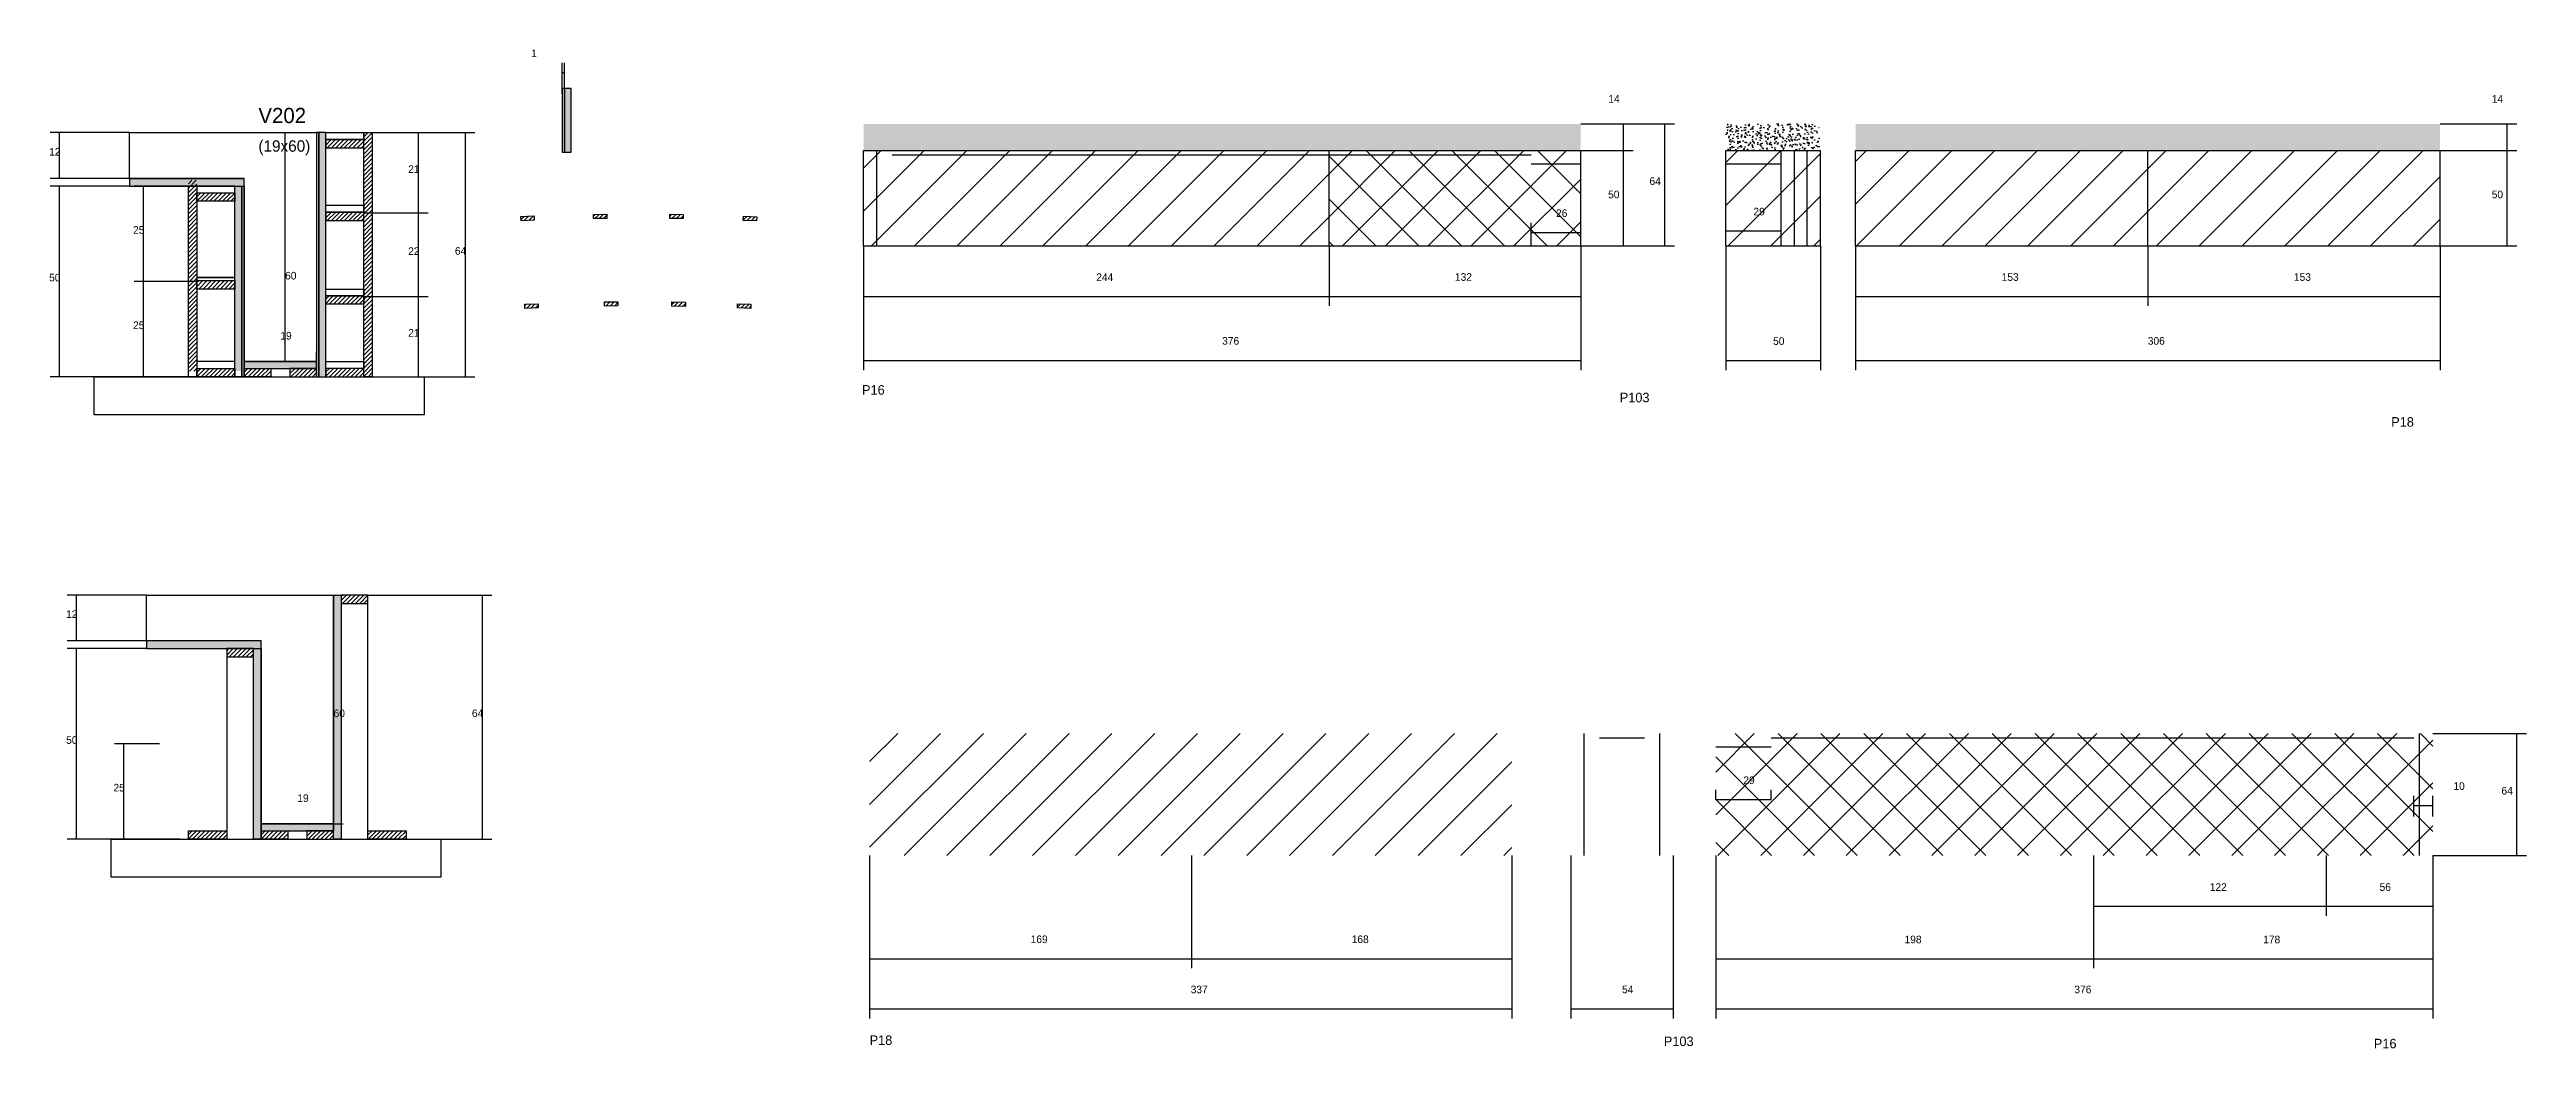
# Model space of a CAD drawing. Header units: metres. Extents: x 6022 to 8885, y 10176 to 11488.
# Drawn here: x 7587 to 8885, y 10964 to 11488 of the extents above; entities that cross this region are included whole.
import ezdxf

# ---------------------------------------------------------------- set-up
doc = ezdxf.new("R2010")
doc.units = ezdxf.units.M
for name, color, linetype in [('CONCRETO', 251, 'Continuous'), ('COTA', 241, 'Continuous'), ('Hachura', 253, 'Continuous'), ('Madeira', 126, 'Continuous'), ('NOMENCLATURA', 7, 'Continuous'), ('Painéis', 200, 'Continuous'), ('REAPROVEITAMENTO', 251, 'Continuous'), ('SARR_2.2x7', 40, 'Continuous'), ('Texto Seção', 7, 'Continuous')]:
    doc.layers.add(name, color=color, linetype=linetype)

msp = doc.modelspace()

# ---------------------------------------------------------------- texts
at = {"layer": 'COTA'}
for s, p in [('1', (7839, 11484)), ('14', (8403.6, 11460.1)), ('14', (8866.7, 11460.1)), ('12', (7586.3, 11432.4)), ('21', (7774.5, 11423.3)), ('50', (8403.5, 11410)), ('64', (8425.2, 11417)), ('50', (8866.7, 11410)), ('26', (8376.2, 11400.2)), ('29', (8479.7, 11401)), ('25', (7630.3, 11391.4)), ('22', (7774.5, 11380.3)), ('64', (7799, 11380.4)), ('50', (7586.3, 11366.4)), ('60', (7710, 11367.4)), ('244', (8135.2, 11366.6)), ('132', (8323.2, 11366.7)), ('153', (8609.8, 11366.7)), ('153', (8763, 11366.7)), ('25', (7630.3, 11341.4)), ('19', (7707.5, 11335.9)), ('21', (7774.5, 11337.4)), ('376', (8201.2, 11333.2)), ('50', (8490, 11333.1)), ('306', (8686.4, 11333.2)), ('12', (7595.2, 11189.9)), ('60', (7735.4, 11137.9)), ('64', (7807.9, 11137.9)), ('50', (7595.2, 11123.9)), ('25', (7620, 11098.9)), ('10', (8846.6, 11099.7)), ('64', (8871.8, 11097.3)), ('19', (7716.4, 11093.4)), ('122', (8718.9, 11046.8)), ('56', (8807.9, 11046.8)), ('169', (8100.8, 11019.4)), ('168', (8269.1, 11019.4)), ('198', (8558.9, 11019.3)), ('178', (8746.9, 11019.3)), ('337', (8184.7, 10993.1)), ('54', (8410.8, 10993.1)), ('376', (8647.9, 10993.1))]:
    msp.add_text(s, height=4, dxfattribs=at).set_placement(p)
at = {"layer": 'NOMENCLATURA'}
for s, p in [('P16', (8012.4, 11307)), ('P103', (8409.6, 11303)), ('P18', (8814, 11290.2)), ('P18', (8016.4, 10966)), ('P103', (8432.7, 10965.4)), ('P16', (8804.9, 10964.2))]:
    msp.add_text(s, height=5, dxfattribs=at).set_placement(p)
at = {"layer": 'Painéis'}
msp.add_text('29', height=4, dxfattribs=at).set_placement((8474.4, 11102.8))
at = {"layer": 'Texto Seção'}
for s, height, p in [('V202', 8, (7696, 11449.4)), ('(19x60)', 6, (7696, 11434.4))]:
    msp.add_text(s, height=height, dxfattribs=at).set_placement(p)

# ---------------------------------------------------------------- hatches: boundary and pattern name
at = {"layer": 'COTA'}
h = msp.add_hatch(dxfattribs=at)
h.set_pattern_fill('AR-CONC', scale=0.03)
h.paths.add_polyline_path([(8389.2, 11449), (8389.2, 11435), (8389.2, 11435), (8013.2, 11435), (8013.2, 11435), (8013.2, 11449), (8013.2, 11449), (8389.2, 11449)])
h = msp.add_hatch(dxfattribs=at)
h.set_pattern_fill('AR-CONC', scale=0.03)
h.paths.add_polyline_path([(8514.2, 11449), (8465.2, 11449), (8465.2, 11449), (8465.2, 11435), (8465.2, 11435), (8514.2, 11435), (8514.2, 11435), (8514.2, 11449)])
h = msp.add_hatch(dxfattribs=at)
h.set_pattern_fill('AR-CONC', scale=0.03)
h.paths.add_polyline_path([(8839.6, 11435), (8839.6, 11449), (8533.2, 11449), (8533.2, 11435)])
at = {"layer": 'Hachura'}
h = msp.add_hatch(color=8, dxfattribs=at)
h.dxf.hatch_style = 1
h.paths.add_polyline_path([(7860, 11467.5), (7856.4, 11467.5), (7856.4, 11467.5), (7856.4, 11434.2), (7856.4, 11434.2), (7860, 11434.2), (7860, 11434.2), (7860, 11467.5)])
h = msp.add_hatch(color=8, dxfattribs=at)
h.dxf.hatch_style = 1
h.paths.add_polyline_path([(7731.3, 11444.4), (7727.7, 11444.4), (7727.7, 11444.4), (7727.7, 11316.4), (7727.7, 11316.4), (7731.3, 11316.4), (7731.3, 11316.4), (7731.3, 11444.4)])
h = msp.add_hatch(dxfattribs=at)
h.set_pattern_fill('ANSI31', scale=0.5)
h.paths.add_polyline_path([(7751.3, 11436.4), (7751.3, 11440.8), (7751.3, 11440.8), (7731.3, 11440.8), (7731.3, 11440.8), (7731.3, 11436.4), (7731.3, 11436.4), (7751.3, 11436.4)])
h = msp.add_hatch(dxfattribs=at)
h.set_pattern_fill('ANSI31', scale=0.5)
h.paths.add_polyline_path([(7751.3, 11444.4), (7755.7, 11444.4), (7755.7, 11444.4), (7755.7, 11316.4), (7755.7, 11316.4), (7751.3, 11316.4), (7751.3, 11316.4), (7751.3, 11444.4)])
h = msp.add_hatch(color=8, dxfattribs=at)
h.dxf.hatch_style = 1
h.paths.add_polyline_path([(7688.5, 11416.4), (7688.5, 11420.4), (7688.5, 11420.4), (7628.5, 11420.4), (7628.5, 11420.4), (7628.5, 11416.4), (7628.5, 11416.4), (7688.5, 11416.4)])
h = msp.add_hatch(dxfattribs=at)
h.set_pattern_fill('ANSI31', scale=0.5)
h.paths.add_polyline_path([(7659.3, 11419.4), (7663.7, 11419.4), (7663.7, 11419.4), (7663.7, 11319.4), (7663.7, 11319.4), (7659.3, 11319.4), (7659.3, 11319.4), (7659.3, 11419.4)])
h = msp.add_hatch(color=8, dxfattribs=at)
h.dxf.hatch_style = 1
h.paths.add_polyline_path([(7683.7, 11419.4), (7687.3, 11419.4), (7687.3, 11419.4), (7687.3, 11319.4), (7687.3, 11319.4), (7683.7, 11319.4), (7683.7, 11319.4), (7683.7, 11419.4)])
h = msp.add_hatch(dxfattribs=at)
h.set_pattern_fill('ANSI31', scale=0.5)
h.paths.add_polyline_path([(7663.7, 11408.4), (7663.7, 11412.8), (7663.7, 11412.8), (7683.7, 11412.8), (7683.7, 11412.8), (7683.7, 11408.4), (7683.7, 11408.4), (7663.7, 11408.4)])
h = msp.add_hatch(dxfattribs=at)
h.set_pattern_fill('ANSI31', scale=0.5)
h.paths.add_polyline_path([(7751.3, 11398.3), (7751.3, 11402.7), (7751.3, 11402.7), (7731.3, 11402.7), (7731.3, 11402.7), (7731.3, 11398.3), (7731.3, 11398.3), (7751.3, 11398.3)])
h = msp.add_hatch(dxfattribs=at)
h.set_pattern_fill('ANSI31', scale=0.5)
h.paths.add_polyline_path([(7833.7, 11398.2), (7833.6, 11400.4), (7833.6, 11400.4), (7840.6, 11400.7), (7840.6, 11400.7), (7840.6, 11398.5), (7840.6, 11398.5), (7833.7, 11398.2)])
h = msp.add_hatch(dxfattribs=at)
h.set_pattern_fill('ANSI31', scale=0.5)
h.paths.add_polyline_path([(7871.7, 11399.3), (7871.7, 11401.5), (7871.7, 11401.5), (7878.7, 11401.6), (7878.7, 11401.6), (7878.7, 11399.4), (7878.7, 11399.4), (7871.7, 11399.3)])
h = msp.add_hatch(dxfattribs=at)
h.set_pattern_fill('ANSI31', scale=0.5)
h.paths.add_polyline_path([(7911.6, 11399.4), (7911.6, 11401.6), (7911.6, 11401.6), (7918.6, 11401.5), (7918.6, 11401.5), (7918.6, 11399.3), (7918.6, 11399.3), (7911.6, 11399.4)])
h = msp.add_hatch(dxfattribs=at)
h.set_pattern_fill('ANSI31', scale=0.5)
h.paths.add_polyline_path([(7950.1, 11398.4), (7950.2, 11400.6), (7950.2, 11400.6), (7957.2, 11400.3), (7957.2, 11400.3), (7957.1, 11398.1), (7957.1, 11398.1), (7950.1, 11398.4)])
h = msp.add_hatch(dxfattribs=at)
h.set_pattern_fill('ANSI31', scale=0.5)
h.paths.add_polyline_path([(7663.7, 11362.4), (7663.7, 11366.8), (7663.7, 11366.8), (7683.7, 11366.8), (7683.7, 11366.8), (7683.7, 11362.4), (7683.7, 11362.4), (7663.7, 11362.4)])
h = msp.add_hatch(dxfattribs=at)
h.set_pattern_fill('ANSI31', scale=0.5)
h.paths.add_polyline_path([(7731.3, 11354.4), (7731.3, 11358.8), (7731.3, 11358.8), (7751.3, 11358.8), (7751.3, 11358.8), (7751.3, 11354.4), (7751.3, 11354.4), (7731.3, 11354.4)])
h = msp.add_hatch(dxfattribs=at)
h.set_pattern_fill('ANSI31', scale=0.5)
h.paths.add_polyline_path([(7835.7, 11352.2), (7835.6, 11354.4), (7835.6, 11354.4), (7842.6, 11354.7), (7842.6, 11354.7), (7842.7, 11352.5), (7842.7, 11352.5), (7835.7, 11352.2)])
h = msp.add_hatch(dxfattribs=at)
h.set_pattern_fill('ANSI31', scale=0.5)
h.paths.add_polyline_path([(7877.4, 11353.4), (7877.4, 11355.6), (7877.4, 11355.6), (7884.4, 11355.7), (7884.4, 11355.7), (7884.4, 11353.5), (7884.4, 11353.5), (7877.4, 11353.4)])
h = msp.add_hatch(dxfattribs=at)
h.set_pattern_fill('ANSI31', scale=0.5)
h.paths.add_polyline_path([(7912.8, 11353.4), (7912.8, 11355.6), (7912.8, 11355.6), (7919.8, 11355.5), (7919.8, 11355.5), (7919.8, 11353.3), (7919.8, 11353.3), (7912.8, 11353.4)])
h = msp.add_hatch(dxfattribs=at)
h.set_pattern_fill('ANSI31', scale=0.5)
h.paths.add_polyline_path([(7947.1, 11352.5), (7947.2, 11354.7), (7947.2, 11354.7), (7954.2, 11354.4), (7954.2, 11354.4), (7954.1, 11352.2), (7954.1, 11352.2), (7947.1, 11352.5)])
h = msp.add_hatch(color=8, dxfattribs=at)
h.dxf.hatch_style = 1
h.paths.add_polyline_path([(7726.5, 11320.8), (7726.5, 11324.4), (7726.5, 11324.4), (7688.5, 11324.4), (7688.5, 11324.4), (7688.5, 11320.8), (7688.5, 11320.8), (7726.5, 11320.8)])
h = msp.add_hatch(dxfattribs=at)
h.set_pattern_fill('ANSI31', scale=0.5)
h.paths.add_polyline_path([(7663.7, 11316.4), (7663.7, 11320.8), (7663.7, 11320.8), (7683.7, 11320.8), (7683.7, 11320.8), (7683.7, 11316.4), (7683.7, 11316.4), (7663.7, 11316.4)])
h = msp.add_hatch(dxfattribs=at)
h.set_pattern_fill('ANSI31', scale=0.5)
h.paths.add_polyline_path([(7688.5, 11316.4), (7688.5, 11320.8), (7688.5, 11320.8), (7702.5, 11320.8), (7702.5, 11320.8), (7702.5, 11316.4), (7702.5, 11316.4), (7688.5, 11316.4)])
h = msp.add_hatch(dxfattribs=at)
h.set_pattern_fill('ANSI31', scale=0.5)
h.paths.add_polyline_path([(7726.5, 11316.4), (7726.5, 11320.8), (7726.5, 11320.8), (7712.5, 11320.8), (7712.5, 11320.8), (7712.5, 11316.4), (7712.5, 11316.4), (7726.5, 11316.4)])
h = msp.add_hatch(dxfattribs=at)
h.set_pattern_fill('ANSI31', scale=0.5)
h.paths.add_polyline_path([(7751.3, 11316.4), (7751.3, 11320.8), (7751.3, 11320.8), (7731.3, 11320.8), (7731.3, 11320.8), (7731.3, 11316.4), (7731.3, 11316.4), (7751.3, 11316.4)])
h = msp.add_hatch(color=8, dxfattribs=at)
h.dxf.hatch_style = 1
h.paths.add_polyline_path([(7735.4, 11201.9), (7739.4, 11201.9), (7739.4, 11201.9), (7739.4, 11073.9), (7739.4, 11073.9), (7735.4, 11073.9), (7735.4, 11073.9), (7735.4, 11201.9)])
h = msp.add_hatch(dxfattribs=at)
h.set_pattern_fill('ANSI31', scale=0.5)
h.paths.add_polyline_path([(7753.4, 11197.5), (7753.4, 11201.9), (7753.4, 11201.9), (7739.4, 11201.9), (7739.4, 11201.9), (7739.4, 11197.5), (7739.4, 11197.5), (7753.4, 11197.5)])
h = msp.add_hatch(color=8, dxfattribs=at)
h.dxf.hatch_style = 1
h.paths.add_polyline_path([(7697.4, 11173.9), (7697.4, 11177.9), (7697.4, 11177.9), (7637.4, 11177.9), (7637.4, 11177.9), (7637.4, 11173.9), (7637.4, 11173.9), (7697.4, 11173.9)])
h = msp.add_hatch(dxfattribs=at)
h.set_pattern_fill('ANSI31', scale=0.5)
h.paths.add_polyline_path([(7693.4, 11169.5), (7693.4, 11173.9), (7693.4, 11173.9), (7679.4, 11173.9), (7679.4, 11173.9), (7679.4, 11169.5), (7679.4, 11169.5), (7693.4, 11169.5)])
h = msp.add_hatch(color=8, dxfattribs=at)
h.dxf.hatch_style = 1
h.paths.add_polyline_path([(7693.4, 11173.9), (7697.4, 11173.9), (7697.4, 11173.9), (7697.4, 11073.9), (7697.4, 11073.9), (7693.4, 11073.9), (7693.4, 11073.9), (7693.4, 11173.9)])
h = msp.add_hatch(dxfattribs=at)
h.set_pattern_fill('ANSI31', scale=0.5)
h.paths.add_polyline_path([(7659.4, 11073.9), (7659.4, 11078.3), (7659.4, 11078.3), (7679.4, 11078.3), (7679.4, 11078.3), (7679.4, 11073.9), (7679.4, 11073.9), (7659.4, 11073.9)])
h = msp.add_hatch(color=8, dxfattribs=at)
h.dxf.hatch_style = 1
h.paths.add_polyline_path([(7735.4, 11078.3), (7735.4, 11081.9), (7735.4, 11081.9), (7697.4, 11081.9), (7697.4, 11081.9), (7697.4, 11078.3), (7697.4, 11078.3), (7735.4, 11078.3)])
h = msp.add_hatch(dxfattribs=at)
h.set_pattern_fill('ANSI31', scale=0.5)
h.paths.add_polyline_path([(7697.4, 11073.9), (7697.4, 11078.3), (7697.4, 11078.3), (7711.4, 11078.3), (7711.4, 11078.3), (7711.4, 11073.9), (7711.4, 11073.9), (7697.4, 11073.9)])
h = msp.add_hatch(dxfattribs=at)
h.set_pattern_fill('ANSI31', scale=0.5)
h.paths.add_polyline_path([(7735.4, 11073.9), (7735.4, 11078.3), (7735.4, 11078.3), (7721.4, 11078.3), (7721.4, 11078.3), (7721.4, 11073.9), (7721.4, 11073.9), (7735.4, 11073.9)])
h = msp.add_hatch(dxfattribs=at)
h.set_pattern_fill('ANSI31', scale=0.5)
h.paths.add_polyline_path([(7753.4, 11073.9), (7753.4, 11078.3), (7753.4, 11078.3), (7773.4, 11078.3), (7773.4, 11078.3), (7773.4, 11073.9), (7773.4, 11073.9), (7753.4, 11073.9)])
at = {"layer": 'REAPROVEITAMENTO'}
h = msp.add_hatch(dxfattribs=at)
h.set_pattern_fill('ANSI31', scale=5)
h.paths.add_polyline_path([(8013.2, 11435), (8013.2, 11385), (8013.2, 11385), (8257.2, 11385), (8257.2, 11385), (8257.2, 11435), (8257.2, 11435), (8013.2, 11435)])
h = msp.add_hatch(dxfattribs=at)
h.set_pattern_fill('ANSI37', scale=5)
h.paths.add_polyline_path([(8257.2, 11435), (8257.2, 11385), (8257.2, 11385), (8389.2, 11385), (8389.2, 11385), (8389.2, 11435), (8389.2, 11435), (8257.2, 11435)])
h = msp.add_hatch(dxfattribs=at)
h.set_pattern_fill('ANSI31', scale=5)
h.paths.add_polyline_path([(8465.2, 11435), (8465.2, 11385), (8465.2, 11385), (8514.9, 11385), (8514.9, 11385), (8514.9, 11435), (8514.9, 11435), (8465.2, 11435)])
h = msp.add_hatch(dxfattribs=at)
h.set_pattern_fill('ANSI31', scale=5)
h.paths.add_polyline_path([(8533.2, 11435), (8533.2, 11385), (8533.2, 11385), (8839.6, 11385), (8839.6, 11385), (8839.6, 11435), (8839.6, 11435), (8533.2, 11435)])
h = msp.add_hatch(dxfattribs=at)
h.set_pattern_fill('ANSI31', scale=5)
h.paths.add_polyline_path([(8016.4, 11129.3), (8016.4, 11065.3), (8016.4, 11065.3), (8353, 11065.3), (8353, 11065.3), (8353, 11129.3), (8353, 11129.3), (8016.4, 11129.3)])
h = msp.add_hatch(dxfattribs=at)
h.set_pattern_fill('ANSI37', scale=5)
h.paths.add_polyline_path([(8459.9, 11129.3), (8459.9, 11065.3), (8459.9, 11065.3), (8835.9, 11065.3), (8835.9, 11065.3), (8835.9, 11129.3), (8835.9, 11129.3), (8459.9, 11129.3)])

# ---------------------------------------------------------------- linework, layer by layer
at = {"layer": 'CONCRETO'}
for points in [[(7688.5, 11420.4), (7628.5, 11420.4), (7628.5, 11444.4), (7688.5, 11444.4), (7688.5, 11444.4), (7726.5, 11444.4), (7726.5, 11320.8), (7726.5, 11320.8), (7726.5, 11324.4), (7688.5, 11324.4)], [(7697.4, 11177.9), (7637.4, 11177.9), (7637.4, 11201.9), (7697.4, 11201.9), (7697.4, 11201.9), (7735.4, 11201.9), (7735.4, 11078.3), (7735.4, 11078.3), (7735.4, 11081.9), (7697.4, 11081.9)]]:
    msp.add_lwpolyline(points, close=True, dxfattribs=at)
at = {"layer": 'COTA'}
for p, q in [((7855.2, 11464.7), (7855.2, 11481)), ((7856.4, 11464.7), (7856.4, 11481)), ((7855.2, 11476), (7856.4, 11476)), ((7628.5, 11444.4), (7586.8, 11444.4)), ((7591.8, 11420.4), (7591.8, 11444.4)), ((7688.5, 11444.4), (7715, 11444.4)), ((7710, 11324.4), (7710, 11444.4)), ((7744.5, 11444.4), (7809.5, 11444.4)), ((7751.3, 11444.4), (7785, 11444.4)), ((7780, 11402.3), (7780, 11444.4)), ((7804.5, 11316.4), (7804.5, 11444.4)), ((8389.2, 11449), (8416.6, 11449)), ((8389.2, 11449), (8438.3, 11449)), ((8411.6, 11435), (8411.6, 11449)), ((8433.3, 11385), (8433.3, 11449)), ((8839.6, 11449), (8879.8, 11449)), ((8874.8, 11435), (8874.8, 11449)), ((8389.2, 11435), (8416.6, 11435)), ((8389.2, 11435), (8416.6, 11435)), ((8411.6, 11385), (8411.6, 11435)), ((8839.6, 11435), (8879.8, 11435)), ((8839.6, 11435), (8879.8, 11435)), ((8874.8, 11385), (8874.8, 11435)), ((7628.5, 11420.4), (7586.8, 11420.4)), ((7628.5, 11416.4), (7586.8, 11416.4)), ((7591.8, 11316.4), (7591.8, 11416.4)), ((7663.7, 11416.4), (7630.8, 11416.4)), ((7635.8, 11366.4), (7635.8, 11416.4)), ((7751.3, 11402.3), (7785, 11402.3)), ((7751.3, 11402.3), (7785, 11402.3)), ((7780, 11358.4), (7780, 11402.3)), ((8363.2, 11385), (8363.2, 11397.1)), ((8363.2, 11392.1), (8389.2, 11392.1)), ((8389.2, 11385), (8389.2, 11397.1)), ((8465.2, 11385), (8465.2, 11398)), ((8465.2, 11393), (8494.2, 11393)), ((8494.2, 11385), (8494.2, 11398)), ((8013.2, 11385), (8013.2, 11353.5)), ((8013.2, 11385), (8013.2, 11319.9)), ((8257.2, 11385), (8257.2, 11353.5)), ((8257.2, 11385), (8257.2, 11353.5)), ((8389.2, 11385), (8389.2, 11353.5)), ((8389.2, 11385), (8389.2, 11319.9)), ((8389.2, 11385), (8416.6, 11385)), ((8389.2, 11385), (8438.3, 11385)), ((8465.2, 11385), (8465.2, 11319.9)), ((8514.9, 11385), (8514.9, 11319.9)), ((8533.2, 11385), (8533.2, 11353.5)), ((8533.2, 11385), (8533.2, 11319.9)), ((8686.4, 11385), (8686.4, 11353.5)), ((8686.4, 11385), (8686.4, 11353.5)), ((8839.6, 11385), (8839.6, 11353.5)), ((8839.6, 11385), (8879.8, 11385)), ((8839.6, 11385), (8839.6, 11319.9)), ((7663.7, 11366.4), (7630.8, 11366.4)), ((7663.7, 11366.4), (7630.8, 11366.4)), ((7635.8, 11316.4), (7635.8, 11366.4)), ((7751.3, 11358.4), (7785, 11358.4)), ((7751.3, 11358.4), (7785, 11358.4)), ((7780, 11316.4), (7780, 11358.4)), ((8013.2, 11358.5), (8257.2, 11358.5)), ((8257.2, 11358.5), (8389.2, 11358.5)), ((8533.2, 11358.5), (8686.4, 11358.5)), ((8686.4, 11358.5), (8839.6, 11358.5)), ((7688.5, 11316.4), (7688.5, 11329.4)), ((7688.5, 11324.4), (7715, 11324.4)), ((7688.5, 11324.4), (7726.5, 11324.4)), ((7726.5, 11316.4), (7726.5, 11329.4)), ((8013.2, 11324.9), (8389.2, 11324.9)), ((8465.2, 11324.9), (8514.9, 11324.9)), ((8533.2, 11324.9), (8839.6, 11324.9)), ((7639.3, 11316.4), (7586.8, 11316.4)), ((7663.7, 11316.4), (7630.8, 11316.4)), ((7744.5, 11316.4), (7809.5, 11316.4)), ((7751.3, 11316.4), (7785, 11316.4)), ((7637.4, 11201.9), (7595.7, 11201.9)), ((7600.7, 11177.9), (7600.7, 11201.9)), ((7697.4, 11201.9), (7740.4, 11201.9)), ((7735.4, 11081.9), (7735.4, 11201.9)), ((7753.4, 11201.9), (7818.4, 11201.9)), ((7813.4, 11073.9), (7813.4, 11201.9)), ((7637.4, 11177.9), (7595.7, 11177.9)), ((7637.4, 11173.9), (7595.7, 11173.9)), ((7600.7, 11073.9), (7600.7, 11173.9)), ((8835.9, 11129.3), (8884.9, 11129.3)), ((8879.9, 11065.3), (8879.9, 11129.3)), ((7644.1, 11123.9), (7620.5, 11123.9)), ((7625.5, 11073.9), (7625.5, 11123.9)), ((8825.9, 11085.7), (8825.9, 11096.6)), ((8825.9, 11091.6), (8835.9, 11091.6)), ((8835.9, 11085.7), (8835.9, 11096.6)), ((7697.4, 11073.9), (7697.4, 11086.9)), ((7697.4, 11081.9), (7740.4, 11081.9)), ((7697.4, 11081.9), (7735.4, 11081.9)), ((7735.4, 11073.9), (7735.4, 11086.9)), ((7655, 11073.9), (7595.7, 11073.9)), ((7644.1, 11073.9), (7620.5, 11073.9)), ((7753.4, 11073.9), (7818.4, 11073.9)), ((8016.4, 11065.3), (8016.4, 11006.2)), ((8016.4, 11065.3), (8016.4, 10979.9)), ((8185.2, 11065.3), (8185.2, 11006.2)), ((8185.2, 11065.3), (8185.2, 11006.2)), ((8353, 11065.3), (8353, 11006.2)), ((8353, 11065.3), (8353, 10979.9)), ((8384, 11065.3), (8384, 10979.9)), ((8437.6, 11065.3), (8437.6, 10979.9)), ((8459.9, 11065.3), (8459.9, 11006.2)), ((8459.9, 11065.3), (8459.9, 10979.9)), ((8657.9, 11065.3), (8657.9, 11006.2)), ((8657.9, 11065.3), (8657.9, 11033.7)), ((8657.9, 11065.3), (8657.9, 11006.2)), ((8779.9, 11065.3), (8779.9, 11033.7)), ((8779.9, 11065.3), (8779.9, 11033.7)), ((8835.9, 11065.3), (8835.9, 11033.7)), ((8835.9, 11065.3), (8835.9, 11006.2)), ((8835.9, 11065.3), (8835.9, 10979.9)), ((8835.9, 11065.3), (8884.9, 11065.3)), ((8657.9, 11038.7), (8779.9, 11038.7)), ((8779.9, 11038.7), (8835.9, 11038.7)), ((8016.4, 11011.2), (8185.2, 11011.2)), ((8185.2, 11011.2), (8353, 11011.2)), ((8459.9, 11011.2), (8657.9, 11011.2)), ((8657.9, 11011.2), (8835.9, 11011.2)), ((8016.4, 10984.9), (8353, 10984.9)), ((8384, 10984.9), (8437.6, 10984.9)), ((8459.9, 10984.9), (8835.9, 10984.9))]:
    msp.add_line(p, q, dxfattribs=at)
at = {"layer": 'Madeira'}
for points in [[(7751.3, 11436.4), (7751.3, 11440.8), (7731.3, 11440.8), (7731.3, 11436.4)], [(7751.3, 11444.4), (7755.7, 11444.4), (7755.7, 11316.4), (7751.3, 11316.4)], [(7659.3, 11416.4), (7663.7, 11416.4), (7663.7, 11316.4), (7659.3, 11316.4)], [(7663.7, 11408.4), (7663.7, 11412.8), (7683.7, 11412.8), (7683.7, 11408.4)], [(7751.3, 11398.3), (7751.3, 11402.7), (7731.3, 11402.7), (7731.3, 11398.3)], [(7833.7, 11398.2), (7833.6, 11400.4), (7840.6, 11400.7), (7840.6, 11398.5)], [(7871.7, 11399.3), (7871.7, 11401.5), (7878.7, 11401.6), (7878.7, 11399.4)], [(7911.6, 11399.4), (7911.6, 11401.6), (7918.6, 11401.5), (7918.6, 11399.3)], [(7950.1, 11398.4), (7950.2, 11400.6), (7957.2, 11400.3), (7957.1, 11398.1)], [(7663.7, 11362.4), (7663.7, 11366.8), (7683.7, 11366.8), (7683.7, 11362.4)], [(7731.3, 11354.4), (7731.3, 11358.8), (7751.3, 11358.8), (7751.3, 11354.4)], [(7835.7, 11352.2), (7835.6, 11354.4), (7842.6, 11354.7), (7842.7, 11352.5)], [(7877.4, 11353.4), (7877.4, 11355.6), (7884.4, 11355.7), (7884.4, 11353.5)], [(7912.8, 11353.4), (7912.8, 11355.6), (7919.8, 11355.5), (7919.8, 11353.3)], [(7947.1, 11352.5), (7947.2, 11354.7), (7954.2, 11354.4), (7954.1, 11352.2)], [(7782.9, 11296.4), (7609.9, 11296.4), (7609.9, 11316.4), (7782.9, 11316.4)], [(7663.7, 11316.4), (7663.7, 11320.8), (7683.7, 11320.8), (7683.7, 11316.4)], [(7688.5, 11316.4), (7688.5, 11320.8), (7702.5, 11320.8), (7702.5, 11316.4)], [(7726.5, 11316.4), (7726.5, 11320.8), (7712.5, 11320.8), (7712.5, 11316.4)], [(7751.3, 11316.4), (7751.3, 11320.8), (7731.3, 11320.8), (7731.3, 11316.4)], [(7753.4, 11197.5), (7753.4, 11201.9), (7739.4, 11201.9), (7739.4, 11197.5)], [(7753.4, 11201.9), (7739.4, 11201.9), (7739.4, 11073.9), (7753.4, 11073.9)], [(7693.4, 11169.5), (7693.4, 11173.9), (7679.4, 11173.9), (7679.4, 11169.5)], [(7693.4, 11173.9), (7679.4, 11173.9), (7679.4, 11073.9), (7693.4, 11073.9)], [(7659.4, 11073.9), (7659.4, 11078.3), (7679.4, 11078.3), (7679.4, 11073.9)], [(7697.4, 11073.9), (7697.4, 11078.3), (7711.4, 11078.3), (7711.4, 11073.9)], [(7735.4, 11073.9), (7735.4, 11078.3), (7721.4, 11078.3), (7721.4, 11073.9)], [(7753.4, 11073.9), (7753.4, 11078.3), (7773.4, 11078.3), (7773.4, 11073.9)], [(7791.7, 11053.9), (7618.8, 11053.9), (7618.8, 11073.9), (7791.7, 11073.9)]]:
    msp.add_lwpolyline(points, close=True, dxfattribs=at)
at = {"layer": 'Painéis'}
for p, q in [((7731.3, 11444.4), (7751.3, 11444.4)), ((7731.3, 11440.8), (7751.3, 11440.8)), ((8013.2, 11435), (8389.2, 11435)), ((8013.2, 11385), (8013.2, 11435)), ((8257.2, 11385), (8257.2, 11435)), ((8389.2, 11385), (8389.2, 11435)), ((8465.2, 11435), (8514.9, 11435)), ((8465.2, 11385), (8465.2, 11435)), ((8514.9, 11385), (8514.9, 11435)), ((8533.2, 11435), (8839.6, 11435)), ((8533.2, 11385), (8533.2, 11435)), ((8686.4, 11385), (8686.4, 11435)), ((8839.6, 11385), (8839.6, 11435)), ((7628.5, 11420.4), (7688.5, 11420.4)), ((7663.7, 11416.4), (7683.7, 11416.4)), ((7663.7, 11412.8), (7683.7, 11412.8)), ((7731.3, 11406.3), (7751.3, 11406.3)), ((7731.3, 11402.7), (7751.3, 11402.7)), ((8013.2, 11385), (8389.2, 11385)), ((8465.2, 11385), (8514.9, 11385)), ((8533.2, 11385), (8839.6, 11385)), ((7663.7, 11368.4), (7683.7, 11368.4)), ((7663.7, 11366.8), (7683.7, 11366.8)), ((8459.9, 11094.7), (8459.9, 11099.7)), ((8459.9, 11094.7), (8488.9, 11094.7)), ((8488.9, 11094.7), (8488.9, 11099.7))]:
    msp.add_line(p, q, dxfattribs=at)
for points in [[(7856.4, 11467.5), (7855.2, 11467.5), (7855.2, 11434.2), (7856.4, 11434.2)], [(7860, 11467.5), (7856.4, 11467.5), (7856.4, 11434.2), (7860, 11434.2)], [(7727.7, 11444.4), (7726.5, 11444.4), (7726.5, 11316.4), (7727.7, 11316.4)], [(7731.3, 11444.4), (7727.7, 11444.4), (7727.7, 11316.4), (7731.3, 11316.4)], [(7751.3, 11440.8), (7731.3, 11440.8), (7731.3, 11444.4), (7751.3, 11444.4)], [(7688.5, 11416.4), (7688.5, 11420.4), (7628.5, 11420.4), (7628.5, 11416.4)], [(7663.7, 11412.8), (7683.7, 11412.8), (7683.7, 11416.4), (7663.7, 11416.4)], [(7683.7, 11416.4), (7687.3, 11416.4), (7687.3, 11316.4), (7683.7, 11316.4)], [(7687.3, 11416.4), (7688.5, 11416.4), (7688.5, 11316.4), (7687.3, 11316.4)], [(7751.3, 11402.7), (7731.3, 11402.7), (7731.3, 11406.3), (7751.3, 11406.3)], [(7663.7, 11366.8), (7683.7, 11366.8), (7683.7, 11368.4), (7663.7, 11368.4)], [(7751.3, 11358.8), (7731.3, 11358.8), (7731.3, 11362.4), (7751.3, 11362.4)], [(7663.7, 11320.8), (7683.7, 11320.8), (7683.7, 11324.4), (7663.7, 11324.4)], [(7726.5, 11320.8), (7726.5, 11324.4), (7688.5, 11324.4), (7688.5, 11320.8)], [(7751.3, 11320.8), (7731.3, 11320.8), (7731.3, 11324.4), (7751.3, 11324.4)], [(7735.4, 11201.9), (7739.4, 11201.9), (7739.4, 11073.9), (7735.4, 11073.9)], [(7697.4, 11173.9), (7697.4, 11177.9), (7637.4, 11177.9), (7637.4, 11173.9)], [(7693.4, 11173.9), (7697.4, 11173.9), (7697.4, 11073.9), (7693.4, 11073.9)], [(7735.4, 11078.3), (7735.4, 11081.9), (7697.4, 11081.9), (7697.4, 11078.3)]]:
    msp.add_lwpolyline(points, close=True, dxfattribs=at)
at = {"layer": 'SARR_2.2x7'}
for p, q in [((8020.2, 11385), (8020.2, 11435)), ((8028.2, 11432.8), (8257.2, 11432.8)), ((8257.2, 11432.8), (8363.2, 11432.8)), ((8363.2, 11428), (8389.2, 11428)), ((8465.2, 11428), (8494.2, 11428)), ((8494.2, 11385), (8494.2, 11435)), ((8501.2, 11385), (8501.2, 11435)), ((8507.9, 11385), (8507.9, 11435)), ((8391, 11065.3), (8391, 11129.3)), ((8430.6, 11065.3), (8430.6, 11129.3)), ((8828.9, 11065.3), (8828.9, 11129.3)), ((8399, 11127.1), (8422.6, 11127.1)), ((8459.9, 11122.3), (8488.9, 11122.3)), ((8488.9, 11127.1), (8657.9, 11127.1)), ((8657.9, 11127.1), (8825.9, 11127.1))]:
    msp.add_line(p, q, dxfattribs=at)

msp.set_redraw_order([(e.dxf.handle, doc.entitydb.next_handle()) for e in msp.query("TEXT MTEXT ATTDEF DIMENSION ARC_DIMENSION")])  # texts and dimensions are drawn at this point

doc.saveas('drawing.dxf')
